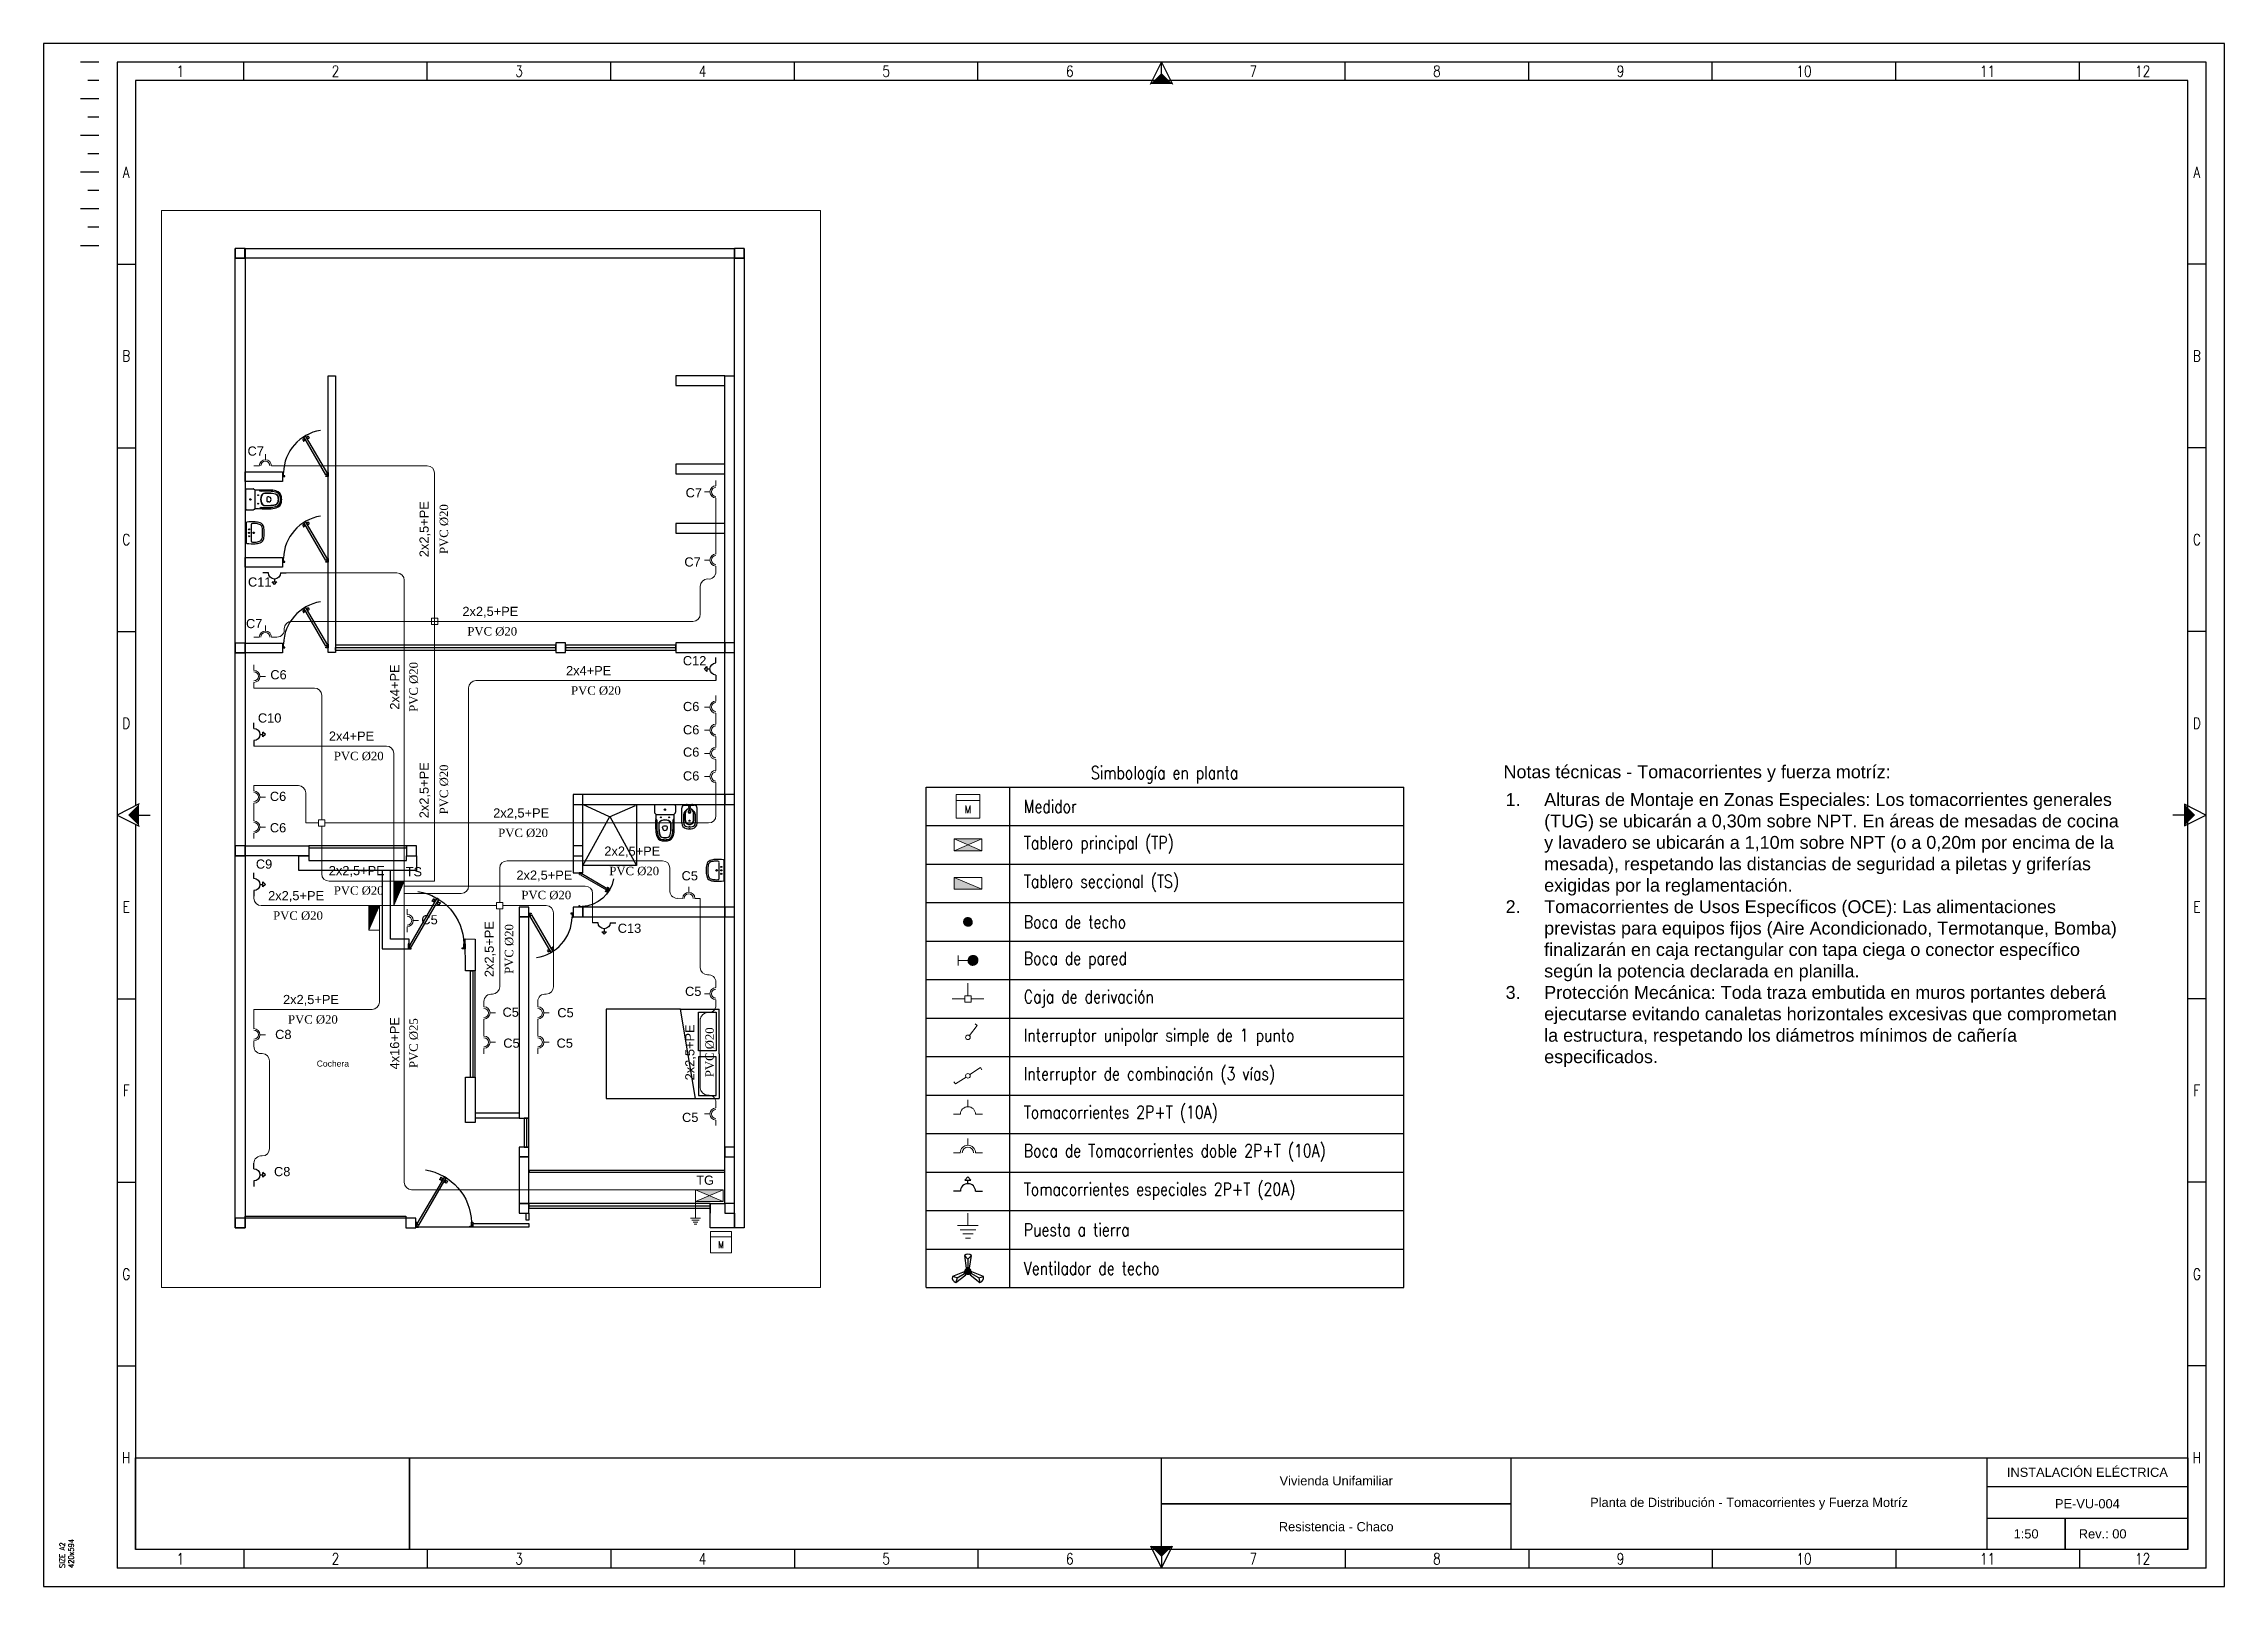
# Paper-space layout 'Planta Tomas' of a CAD drawing. Header units: millimetres. Extents: x -1 to 593, y 0 to 420.
# The model-space entities are those that its viewports show. They can reach past a viewport. Long polylines and large blocks are cut down to what shows.
import ezdxf
from ezdxf.enums import TextEntityAlignment as Align

# ---------------------------------------------------------------- set-up
doc = ezdxf.new("R2010")
doc.units = ezdxf.units.MM
doc.header["$MEASUREMENT"] = 0
doc.layers.add('Aberturas', color=8, linetype='Continuous', plot=False, transparency=0.6)
doc.layers.add('Columnas', color=8, linetype='Continuous', plot=False, transparency=0.6)
doc.layers.add('AR-EQUIPAMIENTO', color=253, linetype='Continuous', transparency=0.7)
for name, color, linetype in [('AR-TEXTO1', 253, 'Continuous'), ('Corrientes débiles', 4, 'Continuous'), ('ELECT-TOMAS-ESPECIALES', 210, 'Continuous'), ('Paredes', 8, 'Continuous'), ('ROTULO', 1, 'Continuous')]:
    doc.layers.add(name, color=color, linetype=linetype)
for name, color, linetype, lineweight in [('ELECT-BOCAS-ILUMINACION', 10, 'Continuous', 20), ('ELECT-CAÑERIA-TOMAS', 220, 'Continuous', 20), ('ELECT-FUERZA-MOTRIZ', 170, 'Continuous', 20), ('ELECT-TOMAS-COMUNES', 220, 'Continuous', 20), ('TEXTO', 1, 'Continuous', 30)]:
    doc.layers.add(name, color=color, linetype=linetype, lineweight=lineweight)
doc.styles.add('Annotative', font='arial.ttf')
doc.styles.add('ESTILO 1', font='romans.shx', dxfattribs={"width": 0.8})
doc.styles.get("Standard").update_dxf_attribs({"font": 'arial.ttf'})
doc.dimstyles.get("Standard").update_dxf_attribs({"dimtxt": 0.18, "dimasz": 0.18, "dimexe": 0.18, "dimexo": 0.0625, "dimgap": 0.09, "dimtad": 0, "dimtih": 1, "dimtoh": 1, "dimdec": 4, "dimzin": 0, "dimdsep": 46, "dimtxsty": 'Standard', "dimcen": 0.09, "dimadec": 0, "dimazin": 0, "dimtfac": 1, "dimtdec": 4, "dimtofl": 0, "dimtmove": 0, "dimatfit": 3, "dimfxl": 1, "dimtolj": 1, "dimtzin": 0, "dimarcsym": 0})

psp = doc.layouts.new('Planta Tomas')

# ---------------------------------------------------------------- texts
at = {"width": 107.3692, "attachment_point": 4, "style": 'ESTILO 1'}
for s, insert, char_height in [('Simbología en planta', (284.31, 220.51), 3.5), ('  Medidor', (262.18, 211.9), 3.502), ('  Tablero principal (TP)', (262.18, 201.42), 3.5015), ('  Tablero seccional (TS)', (262.18, 190.94), 3.5015), ('  Boca de techo', (262.18, 180.46), 3.5015), ('  Boca de pared', (262.18, 169.98), 3.5015), ('  Caja de derivación', (262.18, 159.5), 3.5015), ('  Interruptor unipolar simple de 1 punto', (262.18, 149.03), 3.5015), ('  Interruptor de combinación (3 vías)', (262.18, 138.55), 3.5015), ('  Tomacorrientes 2P+T (10A)', (262.18, 128.07), 3.5015), ('  Boca de Tomacorrientes doble 2P+T (10A)', (262.18, 117.59), 3.5015), ('  Tomacorrientes especiales 2P+T (20A)', (262.18, 107.11), 3.5015), ('  Puesta a tierra', (262.18, 96.64), 3.5015), ('  Ventilador de techo', (262.18, 86.16), 3.5015)]:
    psp.add_mtext(s, dxfattribs=dict(at, insert=insert, char_height=char_height))
at = {"attachment_point": 1, "style": 'Annotative'}
for s, width, heights, insert, char_height in [('Notas técnicas - Tomacorrientes y fuerza motríz:', 171.3187, [12.38], (396.68, 223.08), 3.5015), ('\\pi-10.5,l10.5,t10.5;1.^IAlturas de Montaje en Zonas Especiales: Los tomacorrientes generales (TUG) se ubicarán a 0,30m sobre NPT. En áreas de mesadas de cocina y lavadero se ubicarán a 1,10m sobre NPT (o a 0,20m por encima de la mesada), respetando las distancias de seguridad a piletas y griferías exigidas por la reglamentación.\\P2.^ITomacorrientes de Usos Específicos (OCE): Las alimentaciones previstas para equipos fijos (Aire Acondicionado, Termotanque, Bomba) finalizarán en caja rectangular con tapa ciega o conector específico según la potencia declarada en planilla.\\P3.^IProtección Mecánica: Toda traza embutida en muros portantes deberá ejecutarse evitando canaletas horizontales excesivas que comprometan la estructura, respetando los diámetros mínimos de cañería especificados.', 166.6012, [81.33], (397.26, 215.52), 3.5)]:
    psp.add_mtext_dynamic_manual_height_columns(s, width=width, gutter_width=0.02, heights=heights, dxfattribs=dict(at, insert=insert, char_height=char_height))
at = {"layer": 'AR-TEXTO1', "char_height": 2.5, "attachment_point": 1, "style": 'Annotative'}
for s, insert in [('C7', (54.56, 309.89)), ('C7', (173.89, 298.54)), ('C7', (173.55, 279.71)), ('C11', (54.69, 274.24)), ('C7', (54.14, 262.93)), ('2x2,5+PE', (113.08, 266.24)), ('{\\fTimes New Roman|b0|i0|c0|p18;\\H0.91667x;PVC Ø20}', (114.44, 260.72)), ('2x4+PE', (141.32, 250.12)), ('C12', (173.14, 252.83)), ('C6', (60.77, 249)), ('{\\fTimes New Roman|b0|i0|c0|p18;\\H0.91667x;PVC Ø20}', (142.68, 244.6)), ('C6', (173.17, 240.35)), ('C10', (57.38, 237.23)), ('2x4+PE', (76.72, 232.29)), ('C6', (173.17, 234.01)), ('{\\fTimes New Roman|b0|i0|c0|p18;\\H0.91667x;PVC Ø20}', (78.08, 226.77)), ('C6', (173.17, 227.93)), ('C6', (173.17, 221.46)), ('C6', (60.64, 215.88)), ('2x2,5+PE', (121.48, 211.37)), ('C6', (60.64, 207.34)), ('{\\fTimes New Roman|b0|i0|c0|p18;\\H0.91667x;PVC Ø20}', (122.84, 205.85)), ('C9', (56.83, 197.45)), ('2x2,5+PE', (151.75, 200.98)), ('2x2,5+PE', (76.69, 195.68)), ('{\\fTimes New Roman|b0|i0|c0|p18;\\H0.91667x;PVC Ø20}', (78.05, 190.16)), ('TS', (97.64, 195.37)), ('2x2,5+PE', (127.8, 194.44)), ('{\\fTimes New Roman|b0|i0|c0|p18;\\H0.91667x;PVC Ø20}', (153.11, 195.47)), ('C5', (172.79, 194.26)), ('2x2,5+PE', (60.17, 188.85)), ('{\\fTimes New Roman|b0|i0|c0|p18;\\H0.91667x;PVC Ø20}', (129.16, 188.92)), ('{\\fTimes New Roman|b0|i0|c0|p18;\\H0.91667x;PVC Ø20}', (61.53, 183.33)), ('C5', (101.91, 182.29)), ('C13', (155.4, 179.98)), ('2x2,5+PE', (64.23, 160.58)), ('C5', (173.74, 162.8)), ('{\\fTimes New Roman|b0|i0|c0|p18;\\H0.91667x;PVC Ø20}', (65.59, 155.06)), ('C5', (124.02, 157.13)), ('C5', (138.94, 156.98)), ('C8', (62.08, 151.07)), ('C5', (124.22, 148.7)), ('C5', (138.74, 148.7)), ('C5', (172.92, 128.48)), ('C8', (61.77, 113.73)), ('TG', (176.78, 111.39))]:
    psp.add_mtext_dynamic_manual_height_columns(s, width=27.6789, gutter_width=0.02, heights=[0], dxfattribs=dict(at, insert=insert))
at = {"layer": 'AR-TEXTO1', "char_height": 2.5, "attachment_point": 5, "rotation": 90, "style": 'Annotative'}
for s, insert in [('2x2,5+PE', (102.89, 287.37)), ('{\\fTimes New Roman|b0|i0|c0|p18;\\H0.91667x;PVC Ø20}', (108.1, 287.4)), ('2x4+PE', (94.64, 244.4)), ('{\\fTimes New Roman|b0|i0|c0|p18;\\H0.91667x;PVC Ø20}', (99.85, 244.43)), ('2x2,5+PE', (102.89, 216.29)), ('{\\fTimes New Roman|b0|i0|c0|p18;\\H0.91667x;PVC Ø20}', (108.1, 216.52)), ('2x2,5+PE', (120.63, 173.05)), ('{\\fTimes New Roman|b0|i0|c0|p18;\\H0.91667x;PVC Ø20}', (125.84, 173.08)), ('4x16+PE', (94.64, 147.42)), ('{\\fTimes New Roman|b0|i0|c0|p18;\\H0.91667x;PVC Ø25}', (99.85, 147.45)), ('2x2,5+PE', (175.27, 144.93)), ('{\\fTimes New Roman|b0|i0|c0|p18;\\H0.91667x;PVC Ø20}', (180.48, 144.96))]:
    psp.add_mtext_dynamic_manual_height_columns(s, width=27.6789, gutter_width=0.02, heights=[0], dxfattribs=dict(at, insert=insert))

msp = doc.modelspace()

# ---------------------------------------------------------------- texts
at = {"layer": 'AR-TEXTO1', "char_height": 2.5, "width": 3040.2974379, "attachment_point": 1, "style": 'Annotative'}
for s, insert in [('\\pt230;Tender', (27344.42302, 15229.0551)), ('\\pt230;Quincho', (32033.45907, 13506.99363)), ('\\pt230;Baño', (27337.72889, 13150.146)), ('\\pt230;Lavadero', (27337.72889, 11295.1974)), ('\\pt230;Cocina', (27966.94841, 8512.13605)), ('\\pt230;Comedor', (31541.14823, 8054.60714)), ('\\pt230;Estar', (34514.16326, 8054.60714)), ('\\pt230;Baño', (35038.41362, 6105.57945)), ('\\pt230;Dormitorio', (34283.38331, 1966.78146))]:
    msp.add_mtext(s, dxfattribs=dict(at, insert=insert))
at = {"layer": 'AR-TEXTO1', "insert": (29500.24311, 1724.64597), "char_height": 125, "attachment_point": 1, "style": 'Annotative'}
msp.add_mtext_dynamic_manual_height_columns('Cochera', width=3725.2060677, gutter_width=1, heights=[0], dxfattribs=at)

# ---------------------------------------------------------------- blocks, each defined once
blk = doc.blocks.new('Tablero Principal')
h = blk.add_hatch(color=256)
h.dxf.hatch_style = 1
h.paths.add_polyline_path([(0, -75), (175, 0), (-175, 0)])
h.paths.add_polyline_path([(175, -150), (0, -75), (-175, -150)])
for p, q in [((-175, -150), (175, 0)), ((-175, 0), (175, -150))]:
    blk.add_line(p, q)
blk.add_lwpolyline([(-175, 0), (175, 0), (175, -150), (-175, -150), (-175, 0)])
blk = doc.blocks.new('Tablero Seccional')
h = blk.add_hatch(color=256)
h.dxf.hatch_style = 1
h.paths.add_polyline_path([(0, -87.5), (112.5, 175), (0, 175)])
blk.add_line((0, -87.5), (112.5, 175))
blk.add_lwpolyline([(0, -87.5), (0, 175), (112.5, 175), (112.5, -87.5), (0, -87.5)])
blk = doc.blocks.new('Boca de techo')
h = blk.add_hatch()
h.set_pattern_fill('ANSI31', color=256, scale=0.5)
edge = h.paths.add_edge_path()
edge.add_arc((0, 0), 25, 0, 360)
blk.add_circle((0, 0), 25)
blk = doc.blocks.new('Boca de pared')
h = blk.add_hatch()
h.set_pattern_fill('ANSI31', color=256, scale=0.5)
h.set_pattern_definition([(45, (-21858.65849, 620.86222), (-0.04419417382, 0.04419417382), [])])
edge = h.paths.add_edge_path()
edge.add_arc((-43692, 1407), 25, 0, 360)
for p, q in [((-43667, 1332), (-43717, 1332)), ((-43692, 1407), (-43692, 1332))]:
    blk.add_line(p, q)
blk.add_circle((-43692, 1407), 25)
blk = doc.blocks.new('Llave de 1P')
for p, q in [((11, 7), (71, 46)), ((71, 46), (79, 34))]:
    blk.add_line(p, q)
blk.add_circle((0, 0), 13.1)
blk = doc.blocks.new('toma')
at = {"linetype": 'ByBlock'}
for p, q in [((-6.5, -29.7), (-6.5, 0.8)), ((27.2, -63.5), (57.7, -63.5)), ((-6.5, -97.2), (-6.5, -127.7))]:
    blk.add_line(p, q, dxfattribs=at)
blk.add_arc((-6.5, -63.5), 33.8, 270, 90, dxfattribs=at)
blk = doc.blocks.new('Medidor')
blk.add_line((0, 4.5), (6, 4.5))
blk.add_lwpolyline([(0, 6), (6, 6), (6, 0), (0, 0)], close=True)
at = {"insert": (3, 2.25), "char_height": 2, "width": 2.8296, "attachment_point": 5, "style": 'ESTILO 1'}
blk.add_mtext('M', dxfattribs=at)
blk = doc.blocks.new('Caja de derivación')
for p, q in [((-0.625, 3.875), (-0.625, 2.375)), ((-2.5, 2), (-1, 2)), ((-0.25, 2), (1.25, 2))]:
    blk.add_line(p, q)
blk.add_lwpolyline([(-1, 2.375), (-0.25, 2.375), (-0.25, 1.625), (-1, 1.625)], close=True)
blk = doc.blocks.new('Toma doble')
at = {"linetype": 'ByBlock'}
for p, q in [((270.724, 224.908), (270.724, 224.969)), ((270.657, 224.841), (270.596, 224.841)), ((270.792, 224.841), (270.853, 224.841))]:
    blk.add_line(p, q, dxfattribs=at)
for radius in [0.0675, 0.0506]:
    blk.add_arc((270.724, 224.841), radius, 0, 180, dxfattribs=at)
blk = doc.blocks.new('Toma especial')
at = {"linetype": 'ByBlock'}
for p, q in [((-6.5, -29.7), (-6.5, 0.8)), ((27.2, -63.5), (43.4, -63.5)), ((-6.5, -97.2), (-6.5, -127.7))]:
    blk.add_line(p, q, dxfattribs=at)
for p, q in [((57.7, -63.5), (43.4, -50.1)), ((43.4, -50.1), (43.4, -76.9)), ((57.7, -63.5), (43.4, -76.9))]:
    blk.add_line(p, q)
blk.add_arc((-6.5, -63.5), 33.8, 270, 90, dxfattribs=at)
blk = doc.blocks.new('*U56')
at = {"layer": 'Corrientes débiles'}
for p, q in [((0, 69), (-120, 189)), ((-120, 189), (-57, -239)), ((0, 69), (120, 189)), ((0, 69), (0, -226)), ((57, -239), (120, 189))]:
    blk.add_line(p, q, dxfattribs=at)
for centre, radius, start, end in [((0, 69), 169, 45, 135), ((0, -360), 134, 64.79537, 115.20463)]:
    blk.add_arc(centre, radius, start, end, dxfattribs=at)
blk = doc.blocks.new('*U57')
at = {"layer": 'ELECT-BOCAS-ILUMINACION', "color": 0, "linetype": 'ByBlock', "lineweight": -2, "transparency": 16777216}
blk.add_blockref('*U56', (15659, 12836), dxfattribs=at)
for p, rotation in [((15348, 12297), 120), ((15970, 12297), 240)]:
    blk.add_blockref('*U56', p, dxfattribs=dict(at, rotation=rotation))
blk = doc.blocks.new('Ventilador')
at = {"layer": 'ELECT-BOCAS-ILUMINACION'}
blk.add_blockref('*U57', (-15659, -12476), dxfattribs=at)
at = {"layer": 'ELECT-BOCAS-ILUMINACION', "xscale": 4.289027059582624, "yscale": 4.289027059582624, "zscale": 4.289027059582624}
blk.add_blockref('Boca de techo', (0, 0), dxfattribs=at)
blk = doc.blocks.new('Puesta a tierra')
for p, q in [((0, 0), (0, -120)), ((-100, -120), (100, -120)), ((-75, -160), (75, -160)), ((-50, -200), (50, -200)), ((-25, -240), (25, -240))]:
    blk.add_line(p, q)
blk = doc.blocks.new('Llave de combinación')
for p, q in [((-46, 71), (-34, 79)), ((-7, 11), (-46, 71)), ((7, -11), (46, -71)), ((46, -71), (34, -79))]:
    blk.add_line(p, q)
blk.add_circle((0, 0), 13.1)
blk = doc.blocks.new('SIZEA2')
for p, q in [((15, 415), (10, 415)), ((15, 410), (12, 410)), ((589, 415), (20, 415)), ((20, 415), (20, 5)), ((25, 410), (25, 212.5)), ((584, 410), (25, 410)), ((54.5, 410), (54.5, 415)), ((104.5, 410), (104.5, 415)), ((154.5, 410), (154.5, 415)), ((204.5, 410), (204.5, 415)), ((254.5, 410), (254.5, 415)), ((301.5, 409), (304.5, 415)), ((304.5, 410), (304.5, 415)), ((304.5, 415), (307.5, 409)), ((354.5, 410), (354.5, 415)), ((404.5, 410), (404.5, 415)), ((454.5, 410), (454.5, 415)), ((454.5, 410), (454.5, 415)), ((504.5, 410), (504.5, 415)), ((554.5, 410), (554.5, 415)), ((584, 10), (584, 410)), ((589, 5), (589, 415)), ((15, 405), (10, 405)), ((15, 400), (12, 400)), ((15, 395), (10, 395)), ((15, 390), (12, 390)), ((15, 385), (10, 385)), ((15, 375), (10, 375)), ((15, 380), (12, 380)), ((15, 370), (12, 370)), ((15, 365), (10, 365)), ((20, 360), (25, 360)), ((589, 360), (584, 360)), ((20, 310), (25, 310)), ((589, 310), (584, 310)), ((20, 260), (25, 260)), ((589, 260), (584, 260)), ((26, 213), (20, 210)), ((20, 210), (26, 207)), ((24.5, 210), (29, 210)), ((584.5, 210), (580, 210)), ((583, 213), (589, 210)), ((589, 210), (583, 207)), ((25, 207.5), (25, 10)), ((20, 160), (25, 160)), ((589, 160), (584, 160)), ((20, 110), (25, 110)), ((589, 110), (584, 110)), ((20, 60), (25, 60)), ((589, 60), (584, 60)), ((584, 10), (25, 10)), ((54.5, 10), (54.5, 5)), ((104.5, 10), (104.5, 5)), ((154.5, 10), (154.5, 5)), ((204.5, 10), (204.5, 5)), ((254.5, 10), (254.5, 5)), ((301.5, 11), (304.5, 5)), ((304.5, 5), (307.5, 11)), ((304.5, 10), (304.5, 5)), ((354.5, 10), (354.5, 5)), ((404.5, 10), (404.5, 5)), ((454.5, 10), (454.5, 5)), ((454.5, 10), (454.5, 5)), ((504.5, 10), (504.5, 5)), ((554.5, 10), (554.5, 5)), ((589, 5), (20, 5))]:
    blk.add_line(p, q)
blk.add_lwpolyline([(0, 0), (594, 0), (594, 420), (0, 420)], close=True)
for points in [[(304.5, 412, 0, 6, 0), (304.5, 409, 6, 6, 0)], [(23, 210, 0, 6, 0), (26, 210, 6, 6, 0)], [(586, 210, 0, 6, 0), (583, 210, 6, 6, 0)], [(304.5, 8, 0, 6, 0), (304.5, 11, 6, 6, 0)]]:
    blk.add_lwpolyline(points, format="xyseb")
at = {"style": 'ESTILO 1', "width": 0.8}
for s, p in [('1', (37.25, 412.5)), ('2', (79.5, 412.5)), ('3', (129.5, 412.5)), ('4', (179.5, 412.5)), ('5', (229.5, 412.5)), ('6', (279.5, 412.5)), ('7', (329.5, 412.5)), ('8', (379.5, 412.5)), ('9', (429.5, 412.5)), ('10', (479.5, 412.5)), ('11', (529.5, 412.5)), ('12', (571.75, 412.5)), ('A', (22.5, 385)), ('A', (586.5, 385)), ('B', (22.5, 335)), ('B', (586.5, 335)), ('C', (22.5, 285)), ('C', (586.5, 285)), ('D', (22.5, 235)), ('D', (586.5, 235)), ('E', (22.5, 185)), ('E', (586.5, 185)), ('F', (22.5, 135)), ('F', (586.5, 135)), ('G', (22.5, 85)), ('G', (586.5, 85)), ('H', (22.5, 35)), ('H', (586.5, 35)), ('1', (37.25, 7.5)), ('2', (79.5, 7.5)), ('3', (129.5, 7.5)), ('4', (179.5, 7.5)), ('5', (229.5, 7.5)), ('6', (279.5, 7.5)), ('7', (329.5, 7.5)), ('8', (379.5, 7.5)), ('9', (429.5, 7.5)), ('10', (479.5, 7.5)), ('11', (529.5, 7.5)), ('12', (571.75, 7.5))]:
    blk.add_text(s, height=3, dxfattribs=at).set_placement(p, align=Align.MIDDLE_CENTER)
at = {"style": 'ESTILO 1', "width": 0.9}
for s, p in [('420x594', (8.25, 4.98)), ('SIZE A2', (5.82, 4.98))]:
    blk.add_text(s, height=1.5, rotation=90, dxfattribs=at).set_placement(p)
blk = doc.blocks.new('Formato A2 - Resumido')
at = {"layer": 'ROTULO'}
blk.add_line((199.02, 35), (584.02, 35), dxfattribs=at)
for points in [[(25, 35), (99.7, 35), (99.7, 10), (25, 10)], [(99.7, 35), (584.02, 35), (584.02, 10), (99.7, 10)], [(304.51, 35), (399.68, 35), (399.68, 22.5), (304.51, 22.5)], [(529.37, 35), (584.02, 35), (584.02, 10), (529.37, 10)], [(584.02, 27.13), (529.37, 27.13), (529.37, 35), (584.02, 35)], [(304.51, 22.5), (399.68, 22.5), (399.68, 10), (304.51, 10)], [(529.37, 18.61), (550.64, 18.61), (550.64, 10), (529.37, 10)], [(550.64, 18.61), (584.02, 18.61), (584.02, 10), (550.64, 10)]]:
    blk.add_lwpolyline(points, close=True, dxfattribs=at)
at = {"layer": 'ROTULO', "xscale": 1.000032323445412, "yscale": 1.000032323445412, "zscale": 1.000032323445412}
blk.add_blockref('SIZEA2', (0, 0), dxfattribs=at)
at = {"style": 'Annotative'}
for tag, p in [('PROYECTO', (352.09, 28.75)), ('DESCRIPCION', (556.7, 31.07)), ('TITULO_PLANO', (464.53, 22.87)), ('NRO_PLANO', (556.7, 22.5)), ('LUGAR', (352.09, 16.25)), ('ESC:', (540.01, 14.3)), ('REVISIÓN', (560.86, 14.3))]:
    blk.add_attdef(tag, text='', height=2.5, dxfattribs=at).set_placement(p, align=Align.MIDDLE_CENTER)
blk = doc.blocks.new('PUERTA 700mm')
for p, q in [((-60, 0), (0, 0)), ((-60, -15), (-60, 0)), ((0, 0), (0, -15)), ((-621, -352), (-41, -15)), ((-27, -39), (-607, -376)), ((0, -15), (-60, -15)), ((-41, -15), (-27, -39)), ((-11, -36), (-11, -15)), ((0, -36), (-11, -36)), ((0, -15), (0, -36)), ((-607, -376), (-621, -352)), ((-604, -325), (-614, -313)), ((-613, -309), (-589, -295)), ((-604, -342), (-604, -340)), ((-569, -318), (-602, -337)), ((-600, -329), (-578, -316)), ((-598, -335), (-600, -331)), ((-573, -320), (-598, -335)), ((-582, -319), (-595, -326)), ((-590, -366), (-588, -368)), ((-552, -348), (-585, -367)), ((-579, -311), (-584, -296)), ((-556, -351), (-581, -365)), ((-581, -365), (-579, -368)), ((-576, -369), (-555, -356)), ((-575, -317), (-573, -320)), ((-575, -375), (-570, -390)), ((-559, -359), (-572, -367)), ((-564, -319), (-566, -318)), ((-565, -391), (-541, -377)), ((-554, -354), (-556, -351)), ((-550, -343), (-550, -345)), ((-550, -360), (-540, -372)), ((-2, -685), (-62, -685)), ((-62, -685), (-62, -700)), ((-62, -700), (-2, -700)), ((-2, -664), (-12, -664)), ((-12, -664), (-12, -685)), ((-2, -685), (-2, -664)), ((-2, -700), (-2, -685))]:
    blk.add_line(p, q)
for centre, radius, start, end in [((-44, -17), 668, 188.8466, 268.4867), ((-611, -312), 3.5, 120.1262, 210.1262), ((-599, -320), 7, 221.6775, 300.1262), ((-601, -340), 3.5, 120.1262, 179.1377), ((-599, -331), 1.75, 120.1262, 210.1262), ((-587, -298), 3.5, 30.1262, 120.1262), ((-586, -364), 3.5, 241.1147, 300.1262), ((-586, -313), 7, 300.1262, 18.5749), ((-577, -368), 1.75, 210.1262, 300.1262), ((-577, -318), 1.75, 30.1262, 120.1262), ((-568, -373), 7, 120.1262, 198.5749), ((-567, -388), 3.5, 210.1262, 300.1262), ((-568, -321), 3.5, 61.1147, 120.1262), ((-555, -365), 7, 41.6775, 120.1262), ((-555, -355), 1.75, 300.1262, 30.1262), ((-554, -345), 3.5, 300.1262, 359.1377), ((-543, -374), 3.5, 300.1262, 30.1262)]:
    blk.add_arc(centre, radius, start, end)
blk = doc.blocks.new('*D49')
at = {"layer": 'Defpoints', "color": 0, "transparency": 16777216}
for p in [(27836, 5906), (27836, 5906), (27837, -1693)]:
    blk.add_point(p, dxfattribs=at)
at = {"layer": 'Paredes', "color": 0, "lineweight": -2, "transparency": 16777216}
for p, q in [((27836, 5906), (27835, 5906)), ((27836, 5906), (27836, 5906)), ((27837, -1692), (27837, 5906)), ((27837, 5906), (27837, 5906))]:
    blk.add_line(p, q, dxfattribs=at)
at = {"layer": 'Paredes', "color": 0, "transparency": 16777216}
for points in [[(27836, 5906), (27836, 5906), (27836, 5906)], [(27837, 5906), (27837, 5906), (27837, 5906)]]:
    blk.add_solid(points, dxfattribs=at)
at = {"layer": 'Paredes', "color": 0, "transparency": 16777216, "insert": (27836, 5906), "char_height": 0.18, "attachment_point": 5}
blk.add_mtext('\\A1;1.0435', dxfattribs=at)
blk = doc.blocks.new('Inodoro')
for p, q in [((151, 0), (-151, 0)), ((-160, -15), (-160, -113)), ((-154, -125), (-150, -130)), ((-127, -223), (-141, -209)), ((-131, -144), (131, -144)), ((127, -223), (141, -209)), ((154, -125), (150, -130)), ((160, -15), (160, -113)), ((-38, -350), (-38, -339)), ((38, -350), (38, -339))]:
    blk.add_line(p, q)
for centre, radius in [((-64, -189), 6), ((0, -72), 10.8), ((0, -72), 10.8), ((64, -189), 6)]:
    blk.add_circle(centre, radius)
for centre, radius, start, end in [((-144, -15), 16, 114.3099, 180), ((-145, -113), 15.2, 180, 235.0628), ((-131, -124), 20, 196.2152, 246.6224), ((4258, -306), 4400, 177.8638, 180.7095), ((-131, -124), 20, 246.6224, 270), ((-138, -235), 16, 359.0636, 45), ((4258, -306), 4381, 179.0636, 180.7095), ((-34, -294), 60, 109.984, 179.8352), ((4258, -306), 4352, 179.8352, 180.7095), ((-34, -294), 56.8, 109.984, 179.8352), ((4258, -306), 4349, 179.8352, 180.7095), ((0, -388), 160, 70.016, 109.984), ((0, -388), 157, 70.016, 109.984), ((-22, -339), 16, 99.7151, 180), ((0, -466), 144, 80.2849, 99.7151), ((22, -339), 16, 0, 80.2849), ((34, -294), 56.8, 0.1648, 70.016), ((34, -294), 60, 0.1648, 70.016), ((-4258, -306), 4349, 359.2905, 0.1648), ((-4258, -306), 4352, 359.2905, 0.1648), ((138, -235), 16, 135, 180.9364), ((-4258, -306), 4381, 359.2905, 0.9364), ((131, -124), 20, 270, 293.3776), ((131, -124), 20, 293.3776, 343.7848), ((-4258, -306), 4400, 359.2905, 2.1362), ((144, -15), 16, 0, 65.6901), ((145, -113), 15.2, 304.9372, 0), ((298, -355), 440, 180.7095, 194.5395), ((-24, -439), 107, 194.5395, 261.1838), ((298, -355), 421, 180.7095, 194.5395), ((-24, -439), 88, 194.5395, 261.1838), ((298, -355), 392, 180.7095, 194.5395), ((298, -355), 389, 180.7095, 194.5395), ((-24, -439), 59.2, 194.5395, 261.1838), ((-24, -439), 56, 194.5395, 261.1838), ((0, -284), 264, 261.1838, 278.8162), ((0, -350), 37.6, 180, 270), ((0, -284), 245, 261.1838, 278.8162), ((0, -284), 213, 261.1838, 278.8162), ((0, -284), 216, 261.1838, 278.8162), ((0, -350), 37.6, 270, 0), ((24, -439), 56, 278.8162, 345.4605), ((24, -439), 59.2, 278.8162, 345.4605), ((24, -439), 88, 278.8162, 345.4605), ((24, -439), 107, 278.8162, 345.4605), ((-298, -355), 389, 345.4605, 359.2905), ((-298, -355), 392, 345.4605, 359.2905), ((-298, -355), 421, 345.4605, 359.2905), ((-298, -355), 440, 345.4605, 359.2905)]:
    blk.add_arc(centre, radius, start, end)
blk = doc.blocks.new('Videt')
for p, q in [((-0.427, 0), (-0.427, 0)), ((-0.405, 0.175), (-0.229, 0.175)), ((-0.405, 0.13), (-0.2, 0.13)), ((-0.344, 0.1), (-0.169, 0.1)), ((-0.229, 0.175), (-0.065, 0.175)), ((0, 0.11), (0, -0.11)), ((-0.2, -0.13), (-0.405, -0.13)), ((-0.405, -0.175), (-0.065, -0.175)), ((-0.344, -0.1), (-0.169, -0.1))]:
    blk.add_line(p, q)
at = {"color": 252}
for p, q in [((-0.344, 0.092), (-0.169, 0.092)), ((-0.344, -0.092), (-0.169, -0.092))]:
    blk.add_line(p, q, dxfattribs=at)
for points in [[(0, 0.07), (0, 0.055), (0.02, 0.055), (0.02, 0.07)], [(0, -0.055), (0, -0.07), (0.02, -0.07), (0.02, -0.055)]]:
    blk.add_lwpolyline(points, close=True)
for centre, radius in [((-0.35, 0), 0.013), ((-0.038, 0), 0.0175)]:
    blk.add_circle(centre, radius)
blk.add_circle((-0.15, 0), 0.0225, dxfattribs=at)
for centre, radius, start, end in [((-0.158, 0), 0.377, 168.5558, 191.4442), ((-0.405, 0.05), 0.125, 90, 168.5558), ((-0.158, 0), 0.332, 168.5558, 191.4442), ((-0.405, 0.05), 0.08, 90, 168.5558), ((-0.27, 0), 0.165, 172.3377, 180), ((-0.27, 0), 0.165, 180, 187.6623), ((-0.344, 0.01), 0.09, 90, 172.3377), ((-0.2, 0.05), 0.08, 31.8445, 90), ((-0.15, 0), 0.0325, 22.6199, 337.3801), ((-0.169, 0.01), 0.09, 7.6623, 90), ((-0.15, 0), 0.0325, 337.3801, 22.6199), ((-0.243, 0), 0.165, 0, 7.6623), ((-0.243, 0), 0.165, 352.3377, 0), ((-0.065, 0.11), 0.065, 0, 90), ((-0.405, -0.05), 0.125, 191.4442, 270), ((-0.405, -0.05), 0.08, 191.4442, 270), ((-0.344, -0.01), 0.09, 187.6623, 270), ((-0.2, -0.05), 0.08, 270, 328.1555), ((-0.169, -0.01), 0.09, 270, 352.3377), ((-0.065, -0.11), 0.065, 270, 0)]:
    blk.add_arc(centre, radius, start, end)
for centre, radius, start, end in [((-0.27, 0), 0.157, 172.3377, 180), ((-0.27, 0), 0.157, 180, 187.6623), ((-0.344, 0.01), 0.082, 90, 172.3377), ((-0.169, 0.01), 0.082, 7.6623, 90), ((-0.243, 0), 0.157, 0, 7.6623), ((-0.243, 0), 0.157, 352.3377, 0), ((-0.344, -0.01), 0.082, 187.6623, 270), ((-0.169, -0.01), 0.082, 270, 352.3377)]:
    blk.add_arc(centre, radius, start, end, dxfattribs=at)
for p in [(-0.535, 0), (-0.49, 0), (0, 0.11)]:
    blk.add_point(p)
blk = doc.blocks.new('Bacha')
for p, q in [((237, 0), (-237, 0)), ((-165, 104), (165, 104))]:
    blk.add_line(p, q)
for centre, radius in [((-80, 56), 12), ((0, 164), 18.4), ((0, 56), 14), ((80, 56), 12)]:
    blk.add_circle(centre, radius)
for centre, radius, start, end in [((948, 140), 1200, 177.307, 186.3738), ((149, 178), 400, 160.6594, 177.307), ((-237, 8), 8, 186.3738, 270), ((-108, 268), 128, 102.5571, 160.6594), ((149, 178), 363, 160.6594, 177.307), ((949, 177), 1163, 179.102, 181.9766), ((-182, 137), 32, 180.3005, 264.4063), ((-108, 268), 91.2, 102.5571, 160.6594), ((-165, 304), 200, 264.4063, 270), ((-49, 3), 400, 93.5018, 102.5571), ((-49, 3), 363, 93.5018, 102.5571), ((0, -796), 1200, 86.4982, 93.5018), ((0, -796), 1163, 86.4982, 93.5018), ((49, 3), 363, 77.4429, 86.4982), ((49, 3), 400, 77.4429, 86.4982), ((108, 268), 91.2, 19.3406, 77.4429), ((108, 268), 128, 19.3406, 77.4429), ((165, 304), 200, 270, 275.5937), ((182, 137), 32, 275.5937, 359.6995), ((-149, 178), 363, 2.693, 19.3406), ((-949, 177), 1163, 358.0234, 0.898), ((-149, 178), 400, 2.693, 19.3406), ((237, 8), 8, 270, 353.6262), ((-948, 140), 1200, 353.6262, 2.693)]:
    blk.add_arc(centre, radius, start, end)
blk = doc.blocks.new('cama 2 plazas')
for points in [[(-1.275, -0.75), (-1.275, 0)], [(-0.625, 0), (0.625, 0), (0.625, -1.5), (-1.275, -1.5)], [(-0.625, 0), (-1.275, 0)], [(-0.875, -1.5), (-0.625, 0)], [(-1.275, -0.75), (-1.275, -1.5)], [(-1.275, -1.5), (-1.275, -1.5)]]:
    blk.add_lwpolyline(points)
for points in [[(-1.225, -0.7), (-0.925, -0.7), (-0.925, -0.05), (-1.225, -0.05)], [(-1.225, -0.8), (-0.925, -0.8), (-0.925, -1.45), (-1.225, -1.45)]]:
    blk.add_lwpolyline(points, close=True)

# ---------------------------------------------------------------- dimensions: what is measured, and where the dimension line sits
at = {"layer": 'Paredes'}
dim = msp.add_linear_dim(base=(27835.76092, 5905.88248), p1=(27836.8044, -1692.53091), p2=(27835.76092, 5905.88248), dimstyle='Standard', dxfattribs=at)
dim.commit()
dim.dimension.update_dxf_attribs({"geometry": '*D49', "text_midpoint": (27836.28266, 5905.88248)})

# ---------------------------------------------------------------- linework, layer by layer
at = {"layer": 'Aberturas'}
msp.add_line((32686.17578, -1679.83241), (31522.43327, -1676.86888), dxfattribs=at)
for points in [[(29886.67612, 10105.82438), (34386.46514, 10105.82438), (34386.46514, 10206.00756), (29886.67612, 10206.00756), (29886.67612, 10105.82438), (29886.67612, 10155.91597), (34386.46514, 10155.91597)], [(34585.42166, 10105.82438), (36836.01609, 10105.82438), (36836.01609, 10206.00756), (34585.42166, 10206.00756), (34585.42166, 10105.82438), (34585.42166, 10155.91597), (36836.01609, 10155.91597)], [(32636.7866, 3553.69004), (32636.7866, 1386.34578), (32736.96978, 1386.34578), (32736.96978, 3553.69004), (32636.7866, 3553.69004), (32686.87819, 3553.69004), (32686.87819, 1386.34578)], [(33735.9769, 549.60452), (33735.9769, -43.03555), (33836.16008, -43.03555), (33836.16008, 549.60452), (33735.9769, 549.60452), (33786.06849, 549.60452), (33786.06849, -43.03555)], [(33836.16008, -1293.21303), (37536.17627, -1293.21303), (37536.17627, -1193.02985), (33836.16008, -1193.02985), (33836.16008, -1293.21303), (33836.16008, -1243.12144), (37536.17627, -1243.12144)], [(28035.76092, -1492.16455), (28035.76092, -1451.24938), (31323.47297, -1451.24938), (31323.47297, -1492.16455), (28035.76092, -1492.16455)]]:
    msp.add_lwpolyline(points, dxfattribs=at)
at = {"layer": 'Columnas'}
for p, q in [((28034.71745, 18107.10273), (27834.71745, 18107.10273)), ((38234.71745, 18107.10273), (38034.71745, 18107.10273)), ((28035.76092, 5905.88248), (27835.76092, 5905.88248)), ((31536.53783, 6105.88248), (31336.53783, 6105.88248)), ((31336.53783, 6105.88248), (31336.53783, 5905.88248)), ((31336.53783, 5905.88248), (31536.53783, 5905.88248)), ((31536.53783, 5905.88248), (31536.53783, 6105.88248)), ((32686.17578, -1679.83241), (32658.61563, -1679.76222)), ((33836.16008, -1534.49956), (33776.89707, -1534.49956))]:
    msp.add_line(p, q, dxfattribs=at)
for points in [[(27835.76092, 18107.10273), (28034.71745, 18107.10273), (28034.71745, 18307.46909), (27835.76092, 18307.46909)], [(38035.76092, 18107.10273), (38234.71745, 18107.10273), (38234.71745, 18307.46909), (38035.76092, 18307.46909)], [(34386.46514, 10055.7328), (34585.42166, 10055.7328), (34585.42166, 10256.09915), (34386.46514, 10256.09915)], [(37836.44804, 10055.7328), (38035.40457, 10055.7328), (38035.40457, 10256.09915), (37836.44804, 10256.09915)], [(34736.40385, 6955.6886), (34935.36037, 6955.6886), (34935.36037, 7156.05496), (34736.40385, 7156.05496)], [(37836.44804, 6955.6886), (38035.40457, 6955.6886), (38035.40457, 7156.05496), (37836.44804, 7156.05496)], [(27836.8044, 5905.88248), (28035.76092, 5905.88248), (28035.76092, 6106.24883), (27836.8044, 6106.24883)], [(34736.40385, 5905.88248), (34935.36037, 5905.88248), (34935.36037, 6106.24883), (34736.40385, 6106.24883)], [(33637.20355, 4655.71), (33836.16008, 4655.71), (33836.16008, 4856.07635), (33637.20355, 4856.07635)], [(34737.81368, 4655.71), (34936.77021, 4655.71), (34936.77021, 4856.07635), (34737.81368, 4856.07635)], [(37836.44804, 4655.71), (38035.40457, 4655.71), (38035.40457, 4856.07635), (37836.44804, 4856.07635)], [(37836.44804, -243.40191), (38035.40457, -243.40191), (38035.40457, -43.03555), (37836.44804, -43.03555)]]:
    msp.add_lwpolyline(points, close=True, dxfattribs=at)
at = {"layer": 'ELECT-CAÑERIA-TOMAS'}
for p, q in [((28688.30936, 13868.29719), (31757.13161, 13868.29719)), ((31907.13161, 5385.54361), (31907.13161, 13718.29719)), ((37656.70647, 13098.79998), (37657.03099, 12179.2322)), ((28873.70967, 11680.66949), (31138.61559, 11680.66949)), ((31288.61559, 11530.66949), (31288.61559, 5385.54361)), ((37336.16778, 11407.10792), (37336.16778, 10841.28973)), ((28987.41265, 10691.28973), (37186.16778, 10691.28973)), ((32753.97868, 9482.72306), (37656.70647, 9482.72306)), ((28215.72877, 9331.1215), (29451.51198, 9331.1215)), ((29601.51198, 6641.65971), (29601.51198, 9181.1215)), ((32603.97868, 5286.30027), (32603.97868, 9332.72306)), ((28215.72877, 8145.19752), (30924.97844, 8145.19752)), ((31074.97844, 7995.19752), (31074.97844, 5385.54361)), ((28215.72877, 7339.6736), (29125.00652, 7339.6736)), ((29275.00652, 6576.35861), (29275.00652, 7189.6736)), ((37655.99731, 6726.25561), (37656.38195, 7286.38023)), ((28215.72877, 6727.98943), (28215.72877, 6867.09301)), ((29601.51198, 5535.54361), (29601.51198, 6511.05752)), ((29928.01745, 6576.35861), (37505.99734, 6576.35861)), ((33387.88741, 5802.43417), (36564.48402, 5802.43417)), ((31074.97844, 5385.54361), (29751.51198, 5385.54361)), ((31288.61559, 5385.54361), (31907.13161, 5385.54361)), ((33237.88741, 4952.35803), (33237.88741, 5652.43417)), ((36714.48402, 5169.23701), (36714.48402, 5652.43417)), ((28215.72877, 5084.15949), (28215.72877, 5037.05694)), ((31288.61559, 5286.0497), (34985.65211, 5286.0497)), ((31288.61559, 5136.30027), (32453.97868, 5136.30027)), ((35135.65211, 5136.0497), (35135.65211, 4539.43215)), ((37336.16778, 5035.81793), (37336.16778, 3623.82998)), ((30566.59319, 4887.05694), (28365.72877, 4887.05694)), ((31288.61559, 4887.05694), (33087.88741, 4887.05694)), ((33237.88741, 4737.05694), (33237.88741, 3231.17124)), ((33564.39287, 4887.05694), (34187.0777, 4887.05694)), ((34337.0777, 4737.05694), (34337.0777, 3231.17124)), ((30780.23033, 4388.57026), (30780.23033, 2917.2132)), ((30630.23033, 2767.2132), (28215.72877, 2767.2132)), ((28215.72877, 2487.23973), (28215.72877, 2767.2132)), ((32916.93763, 2333.65356), (32916.93763, 2459.48736)), ((34016.12792, 2459.48736), (34016.12792, 2333.65356)), ((37335.84326, 2581.15256), (37335.84326, 1169.16462)), ((28536.67855, 1715.55586), (28536.67855, -73.95069))]:
    msp.add_line(p, q, dxfattribs=at)
for centre, radius, start, end in [((31757.13161, 13718.29719), 150, 0, 90), ((31138.61559, 11530.66949), 150, 0, 90), ((37504.68205, 11708.18902), 152.0322, 262.92695978, 359.420634112), ((37486.16764, 11407.31393), 150, 90.07869015, 180.07869015), ((37186.16778, 10841.28973), 150, 270, 0), ((28686.56327, 10522.36212), 152.0322, 270.658056038, 7.15173037), ((28987.41265, 10541.28973), 150, 90, 180), ((32753.97868, 9332.72306), 150, 90, 180), ((29451.51198, 9181.1215), 150, 0, 90), ((30924.97844, 7995.19752), 150, 0, 90), ((29125.00652, 7189.6736), 150, 0, 90), ((37505.99734, 6726.35861), 150, 270, 359.960654925), ((33387.88741, 5652.43417), 150, 90, 180), ((36564.48402, 5652.43417), 150, 0, 90), ((29751.51198, 5535.54361), 150, 180, 270), ((28365.72877, 5037.05694), 150, 180, 270), ((32453.97868, 5286.30027), 150, 270, 0), ((34985.65211, 5136.0497), 150, 0, 90), ((36865.33339, 5188.16462), 152.0322, 172.84826963, 269.341943962), ((34187.0777, 4737.05694), 150, 0, 90), ((37486.16764, 3624.03599), 150, 179.92130985, 269.92130985), ((33087.88741, 3231.17124), 150, 270, 0), ((34187.0777, 3231.17124), 150, 270, 0), ((37504.68205, 3323.1609), 152.0322, 0.579365888, 97.07304022), ((30630.23033, 2917.2132), 150, 270, 0), ((33068.9598, 2930.32186), 152.0322, 82.84826963, 179.341943962), ((34168.15009, 2930.32186), 152.0322, 82.84826963, 179.341943962), ((37485.84312, 2552.77994), 150, 90.07869015, 180.07869015), ((37504.35752, 2853.65502), 152.0322, 262.92695978, 359.420634112), ((28367.75094, 2016.40523), 152.0322, 180.658056038, 277.15173037), ((28386.67855, 1715.55586), 150, 0, 90), ((37485.84312, 1169.37063), 150, 179.92130985, 269.92130985), ((37504.35752, 868.49554), 152.0322, 0.579365888, 97.07304022), ((28367.75094, -374.80006), 152.0322, 82.84826963, 179.341943962), ((28386.67855, -73.95069), 150, 270, 0)]:
    msp.add_arc(centre, radius, start, end, dxfattribs=at)
at = {"layer": 'ELECT-FUERZA-MOTRIZ'}
for p, q in [((30780.23033, 4887.05694), (31074.97844, 4887.05694)), ((31288.61559, 4887.05694), (31288.61559, -762.34242)), ((37238.15558, -912.34242), (31438.61559, -912.34242)), ((37238.15558, -1155.68454), (37238.15558, -1376.91232))]:
    msp.add_line(p, q, dxfattribs=at)
msp.add_arc((31438.61559, -762.34242), 150, 180, 270, dxfattribs=at)
at = {"layer": 'Paredes'}
for p, q in [((27835.76092, -1692.53091), (27835.76092, 18307.46909)), ((28035.76092, 18307.46909), (27835.76092, 18307.46909)), ((28034.71745, 18307.46909), (38035.76092, 18307.46909)), ((28034.71745, 18107.10273), (28035.76092, 18307.46909)), ((28035.76092, 18307.46909), (28035.76092, -1692.53091)), ((38035.76092, -1692.53091), (38035.76092, 18307.46909)), ((38235.76092, 18307.46909), (38035.76092, 18307.46909)), ((38035.76092, 18307.46909), (38035.76092, 18107.10273)), ((38235.76092, 18307.46909), (38235.76092, -1692.53091)), ((38035.76092, 18107.10273), (28034.71745, 18107.10273)), ((37836.44804, -1193.02985), (37836.44804, 15705.50612)), ((37836.44804, 15705.50612), (38035.76092, 15705.50612)), ((28035.76092, 10047.26379), (27835.76092, 10047.26379)), ((35482.83577, 6703.1184), (34936.77021, 6955.6886)), ((34936.77021, 5705.51612), (35487.07527, 6710.16757)), ((35482.83577, 6703.1184), (36011.97333, 6933.11126)), ((35487.07527, 6710.16757), (36035.9605, 5705.51612)), ((36035.9605, 6944.39993), (36035.9605, 5705.51612)), ((36035.9605, 5705.51612), (34936.77021, 5705.51612)), ((28035.76092, -1692.53091), (27835.76092, -1692.53091)), ((33776.89707, -1393.39621), (33836.16008, -1393.39621)), ((33776.89707, -1534.49956), (33776.89707, -1393.39621)), ((33836.16008, -1393.39621), (33836.16008, -1534.49956)), ((38235.76092, -1692.53091), (38035.76092, -1692.53091))]:
    msp.add_line(p, q, dxfattribs=at)
for points in [[(29737.11376, 15705.50612), (29886.67612, 15705.50612), (29886.67612, 10055.7328), (29737.11376, 10055.7328), (29737.11376, 15705.50612)], [(37836.44804, 15705.50612), (36836.01609, 15705.50612), (36836.01609, 15505.13977), (37836.44804, 15505.13977), (37836.44804, 15705.50612)], [(37836.44804, 13905.02858), (36836.01609, 13905.02858), (36836.01609, 13704.66222), (37836.44804, 13704.66222), (37836.44804, 13905.02858)], [(28035.76092, 13745.58739), (28800.54068, 13746.99723), (28800.54068, 13548.0407), (28035.76092, 13548.0407), (28035.76092, 13745.58739)], [(37836.44804, 12692.99659), (36836.01609, 12692.99659), (36836.01609, 12492.63023), (37836.44804, 12492.63023), (37836.44804, 12692.99659)], [(28035.76092, 11994.49402), (28800.54068, 11995.90386), (28800.54068, 11796.94733), (28035.76092, 11796.94733), (28035.76092, 11994.49402)], [(28035.76092, 10246.92523), (28800.54068, 10248.33507), (28800.54068, 10047.26379), (28035.76092, 10047.26379), (28035.76092, 10244.81048)], [(37836.44804, 10256.09915), (36836.01609, 10256.09915), (36836.01609, 10055.7328), (37836.44804, 10055.7328), (37836.44804, 10256.09915)], [(37836.44804, 7156.05496), (34736.40385, 7156.05496), (34736.40385, 5555.94377), (34936.77021, 5555.94377), (34936.77021, 6955.6886), (37836.44804, 6955.6886), (37836.44804, 7156.05496)], [(28035.76092, 6106.24883), (29335.69393, 6106.24883), (29335.69393, 5905.88248), (28035.76092, 5905.88248), (28035.76092, 6096.37)], [(30836.66042, 5605.33794), (29137.78089, 5605.33794), (29137.78089, 5905.88248), (29336.73741, 5905.88248), (29336.73741, 5805.7043), (31337.58131, 5805.7043), (31337.58131, 5905.88248), (31536.53783, 5905.88248), (31536.53783, 5605.33794), (30836.66042, 5605.33794), (30836.66042, 4006.63659), (31386.96548, 4006.63659), (31386.96548, 4205.58311), (31007.40027, 4205.58311), (31007.40027, 5605.33794)], [(29335.69393, 6105.88248), (29335.69393, 6069.18681), (31336.53783, 6069.18681), (31336.53783, 6105.88248), (29335.69393, 6105.88248)], [(33836.16008, 4655.71), (33637.20355, 4655.71), (33637.20355, 549.60452), (33836.16008, 549.60452), (33836.16008, 4655.71)], [(37836.44804, 4856.07635), (34936.77021, 4856.07635), (34936.77021, 4655.71), (37836.44804, 4655.71), (37836.44804, 4856.07635)], [(32530.95409, 4207.00295), (32736.96978, 4205.58311), (32736.96978, 3553.69004), (32536.60342, 3553.69004), (32530.95409, 4207.00295)], [(32736.96978, 656.84186), (33637.20355, 656.84186), (33637.20355, 549.60452), (32736.96978, 549.60452), (32736.96978, 456.47551), (32536.60342, 456.47551), (32536.60342, 1386.34578), (32736.96978, 1386.34578), (32736.96978, 549.60452)], [(33637.20355, -1193.02985), (33836.16008, -1193.02985), (33836.16008, -243.40191), (33637.20355, -243.40191), (33637.20355, -1193.02985)], [(33837.56991, -519.95927), (33837.56991, -556.65494), (37836.44804, -556.65494), (37836.44804, -519.95927), (33837.56991, -519.95927)], [(37535.89351, -1193.02985), (37836.44804, -1193.02985), (37836.44804, -1393.39621), (38033.98473, -1393.39621), (38036.8144, -1692.53091), (37538.71318, -1692.53091), (37535.89351, -1193.02985), (37535.89351, -1193.02985), (37536.34113, -1372.50881), (37535.89351, -1393.39621)]]:
    msp.add_lwpolyline(points, dxfattribs=at)
for points in [[(27836.8044, 10047.26379), (28035.76092, 10047.26379), (28035.76092, 10247.63015), (27836.8044, 10247.63015)], [(33637.20355, -243.40191), (33836.16008, -243.40191), (33836.16008, -43.03555), (33637.20355, -43.03555)], [(33637.20355, -1393.39621), (33836.16008, -1393.39621), (33836.16008, -1193.02985), (33637.20355, -1193.02985)], [(37836.44804, -1393.39621), (38035.40457, -1393.39621), (38035.40457, -1193.02985), (37836.44804, -1193.02985)], [(27836.8044, -1692.53091), (28035.76092, -1692.53091), (28035.76092, -1492.16455), (27836.8044, -1492.16455)], [(31323.47297, -1692.53091), (31522.4295, -1692.53091), (31522.4295, -1492.16455), (31323.47297, -1492.16455)], [(32686.17578, -1606.46107), (33836.16008, -1606.46107), (33836.16008, -1679.83241), (32686.17578, -1679.83241)]]:
    msp.add_lwpolyline(points, close=True, dxfattribs=at)

# ---------------------------------------------------------------- block references
at = {"layer": 'Aberturas'}
for p, xscale, yscale, zscale, rotation in [((29737.11073, 13649.36711), 1.337904416826023, 1.337904416826023, 1.337904416826023, 270), ((29737.11073, 11898.27374), 1.337904416826023, 1.337904416826023, 1.337904416826023, 270), ((29737.11073, 10148.5902), 1.337904416826023, 1.337904416826023, 1.337904416826023, 270), ((31368.95567, 4005.30944), -1.662423692601597, 1.662423692601597, 1.662423692601597, 90), ((33836.163, 4732.99086), 1.288021576247387, 1.288021576247387, 1.288021576247387, 90.00000000000001), ((31522.43327, -1679.83241), -1.662423692601597, 1.662423692601597, 1.662423692601597, 90)]:
    msp.add_blockref('PUERTA 700mm', p, dxfattribs=dict(at, xscale=xscale, yscale=yscale, zscale=zscale, rotation=rotation))
at = {"layer": 'Aberturas', "xscale": -0.9997679008764572, "yscale": 0.9997679008764572, "zscale": 0.9997679008764572}
msp.add_blockref('PUERTA 700mm', (34859.48934, 5555.9415), dxfattribs=at)
at = {"layer": 'AR-EQUIPAMIENTO'}
for name, p, xscale, yscale, zscale, rotation in [('Inodoro', (28048.21983, 13182.2557), 1.343921254130209, 1.343921254130209, 1.343921254130209, 90), ('Bacha', (28067.81597, 12499.99676), 0.8872781536111058, 0.8872781536111058, 0.8872781536111058, 270), ('Videt', (37115.20253, 6936.96865), 901.6158158954761, 901.6158158954761, 901.6158158954761, 90), ('Bacha', (37815.46897, 5607.38018), 0.8872781536111058, 0.8872781536111058, 0.8872781536111058, 90)]:
    msp.add_blockref(name, p, dxfattribs=dict(at, xscale=xscale, yscale=yscale, zscale=zscale, rotation=rotation))
for name, p, xscale, yscale, zscale in [('Inodoro', (36614.16452, 6944.39993), 1.343921254130209, 1.343921254130209, 1.343921254130209), ('cama 2 plazas', (36174.50035, 2771.11826), -1213.390639092717, 1213.390639092717, 1213.390639092717)]:
    msp.add_blockref(name, p, dxfattribs=dict(at, xscale=xscale, yscale=yscale, zscale=zscale))
at = {"layer": 'ELECT-FUERZA-MOTRIZ', "xscale": 174.1362478163792, "yscale": 174.1362478163792, "zscale": 174.1362478163792, "rotation": 180}
for p in [(31798.29645, 11039.56222), (29492.67683, 6924.63111), (33129.05225, 5235.32943)]:
    msp.add_blockref('Caja de derivación', p, dxfattribs=at)
at = {"layer": 'ELECT-FUERZA-MOTRIZ'}
for name, p, xscale, yscale, zscale in [('Tablero Seccional', (31074.97844, 5053.21916), 1.898996847333348, 1.898996847333348, 1.898996847333348), ('Tablero Seccional', (30566.59319, 4554.73249), 1.898996847333348, 1.898996847333348, 1.898996847333348), ('Tablero Principal', (37522.05472, -912.34242), 1.622280833234199, 1.622280833234199, 1.622280833234199), ('Medidor', (37544.52207, -2199.66286), 71.96898961979244, 71.96898961979244, 71.96898961979244)]:
    msp.add_blockref(name, p, dxfattribs=dict(at, xscale=xscale, yscale=yscale, zscale=zscale))
msp.add_blockref('Puesta a tierra', (37238.15558, -1376.91232), dxfattribs=at)
at = {"layer": 'ELECT-TOMAS-COMUNES', "xscale": 1839.645203246165, "yscale": 1839.645203246165, "zscale": 1839.645203246165}
for p in [(-469584.85448, -399759.05395), (-469584.85448, -403257.01119)]:
    msp.add_blockref('Toma doble', p, dxfattribs=at)
at = {"layer": 'ELECT-TOMAS-COMUNES', "yscale": 1839.645203246165, "zscale": 1839.645203246165}
for p, xscale, rotation in [((451626.12479, 511087.808), -1839.645203246165, 89.96065492491891), ((451626.12479, 509695.65974), -1839.645203246165, 89.96065492491891), ((-385411.62237, 507604.28534), 1839.645203246165, 270), ((451626.12479, 506693.12969), -1839.645203246165, 89.96065492491891), ((451626.12479, 506220.54921), -1839.645203246165, 89.96065492491891), ((451625.80027, 505747.96873), -1839.645203246165, 89.96065492491891), ((451625.80027, 505275.38825), -1839.645203246165, 89.96065492491891), ((-385411.62237, 505140.25685), 1839.645203246165, 270), ((-385411.62237, 504528.57268), 1839.645203246165, 270), ((534852.59533, -408933.27587), -1839.645203246165, 359.9606549249189), ((-382280.84579, 502617.85017), 1839.645203246165, 270), ((451625.80027, 500841.12575), -1839.645203246165, 89.96065492491891), ((-380710.41351, 500732.6512), 1839.645203246165, 270), ((-379611.22322, 500732.6512), 1839.645203246165, 270), ((-385411.62237, 500287.82298), 1839.645203246165, 270), ((-380710.41351, 500134.23681), 1839.645203246165, 270), ((-379611.22322, 500134.23681), 1839.645203246165, 270), ((451625.80027, -497118.97518), 1839.645203246165, 90.03934507508107)]:
    msp.add_blockref('Toma doble', p, dxfattribs=dict(at, xscale=xscale, rotation=rotation))
at = {"layer": 'ELECT-TOMAS-ESPECIALES', "xscale": -3.680826377027813, "yscale": 3.680826377027813, "zscale": 3.680826377027813}
for p, rotation in [((28403.6938, 11656.69961), 90.00000000002655), ((37632.73659, 9952.73893), 2.653877118063975e-11), ((28239.69865, 8148.01863), 180.0000000000266), ((28239.69865, 5086.9806), 180.0000000000266), ((35138.47321, 4515.46227), 90.00000000002655), ((28239.69865, -843.06984), 180.0000000000266)]:
    msp.add_blockref('Toma especial', p, dxfattribs=dict(at, rotation=rotation))

msp.set_redraw_order([(e.dxf.handle, doc.entitydb.next_handle()) for e in msp.query("TEXT MTEXT ATTDEF DIMENSION ARC_DIMENSION")])  # texts and dimensions are drawn at this point

# ---------------------------------------------------------------- linework, layer by layer
for p, q in [((239.42, 80.92), (239.42, 217.13)), ((239.42, 217.13), (369.57, 217.13)), ((262.18, 80.92), (262.18, 217.13)), ((369.57, 80.92), (369.57, 217.13)), ((239.42, 206.66), (369.57, 206.66)), ((239.42, 196.18), (369.57, 196.18)), ((239.42, 185.7), (369.57, 185.7)), ((239.42, 175.22), (369.57, 175.22)), ((239.42, 164.74), (369.57, 164.74)), ((239.42, 154.27), (369.57, 154.27)), ((239.42, 143.79), (369.57, 143.79)), ((239.42, 133.31), (369.57, 133.31)), ((239.42, 122.83), (369.57, 122.83)), ((239.42, 112.35), (369.57, 112.35)), ((239.42, 101.87), (369.57, 101.87)), ((239.42, 91.4), (369.57, 91.4)), ((239.42, 80.92), (369.57, 80.92))]:
    psp.add_line(p, q)

# ---------------------------------------------------------------- block references
at = {"layer": 'ELECT-BOCAS-ILUMINACION', "xscale": 0.04697574975492598, "yscale": 0.04697574975492598, "zscale": 0.04697574975492598}
psp.add_blockref('Boca de techo', (250.8, 180.46), dxfattribs=at)
at = {"layer": 'ELECT-BOCAS-ILUMINACION'}
for name, p, xscale, yscale, zscale, rotation in [('Boca de pared', (176.66, -2174.68), 0.05366315245189162, 0.05366315245189162, 0.05366315245189162, 270), ('Llave de 1P', (250.8, 149.03), -0.04826082639547472, 0.04826082639547465, 0.04826082639547465, 265.4137978019614), ('Llave de combinación', (250.8, 138.55), 0.04836907613820058, 0.04836907613820058, 0.04836907613820058, 270)]:
    psp.add_blockref(name, p, dxfattribs=dict(at, xscale=xscale, yscale=yscale, zscale=zscale, rotation=rotation))
at = {"layer": 'ELECT-FUERZA-MOTRIZ'}
for name, p, xscale, yscale, zscale in [('Medidor', (247.59, 208.68), 1.072433656446361, 1.072433656446361, 1.072433656446361), ('Tablero Principal', (250.8, 203.03), 0.02144867312892722, 0.02144867312892722, 0.02144867312892722), ('Caja de derivación', (252.23, 154.94), 2.280965822641553, 2.280965822641553, 2.280965822641553), ('Puesta a tierra', (250.8, 101.14), 0.028125, 0.028125, 0.028125), ('Ventilador', (250.8, 85.27), 0.00791015625, 0.00791015625, 0.00791015625)]:
    psp.add_blockref(name, p, dxfattribs=dict(at, xscale=xscale, yscale=yscale, zscale=zscale))
at = {"layer": 'ELECT-FUERZA-MOTRIZ', "xscale": 0.02859823083856934, "yscale": 0.02859823083856934, "zscale": 0.02859823083856934, "rotation": 89.99999999999999}
psp.add_blockref('Tablero Seccional', (252.05, 189.33), dxfattribs=at)
at = {"layer": 'ELECT-TOMAS-COMUNES', "xscale": 0.06127525661981804, "yscale": 0.06127525661981804, "zscale": 0.06127525661981804, "rotation": 90}
psp.add_blockref('toma', (246.91, 128.47), dxfattribs=at)
at = {"layer": 'ELECT-TOMAS-COMUNES', "xscale": 30.64145801343278, "yscale": 30.64145801343278, "zscale": 30.64145801343278}
psp.add_blockref('Toma doble', (-8044.59, -6771.86), dxfattribs=at)
at = {"layer": 'ELECT-TOMAS-ESPECIALES', "xscale": 0.06127525661981775, "yscale": 0.06127525661981775, "zscale": 0.06127525661981775, "rotation": 90}
psp.add_blockref('Toma especial', (246.91, 107.51), dxfattribs=at)
at = {"layer": 'TEXTO'}
psp.add_blockref('Formato A2 - Resumido', (-0.98, -0.45), dxfattribs=at).add_auto_attribs({'PROYECTO': 'Vivienda Unifamiliar', 'LUGAR': 'Resistencia - Chaco', 'NRO_PLANO': 'PE-VU-004', 'REVISIÓN': 'Rev.: 00', 'TITULO_PLANO': 'Planta de Distribución - Tomacorrientes y Fuerza Motríz', 'DESCRIPCION': 'INSTALACIÓN ELÉCTRICA', 'ESC:': '1:50'})

psp.set_redraw_order([(e.dxf.handle, doc.entitydb.next_handle()) for e in psp.query("TEXT MTEXT ATTDEF DIMENSION ARC_DIMENSION")])  # texts and dimensions are drawn at this point

# ---------------------------------------------------------------- viewports
at = {"layer": '0'}
psp.add_viewport(center=(120.87, 227.55), size=(179.51, 293.257), view_center_point=(33059.60064, 8087.17938), view_height=21994.289366, dxfattribs=at)

doc.saveas('drawing.dxf')
